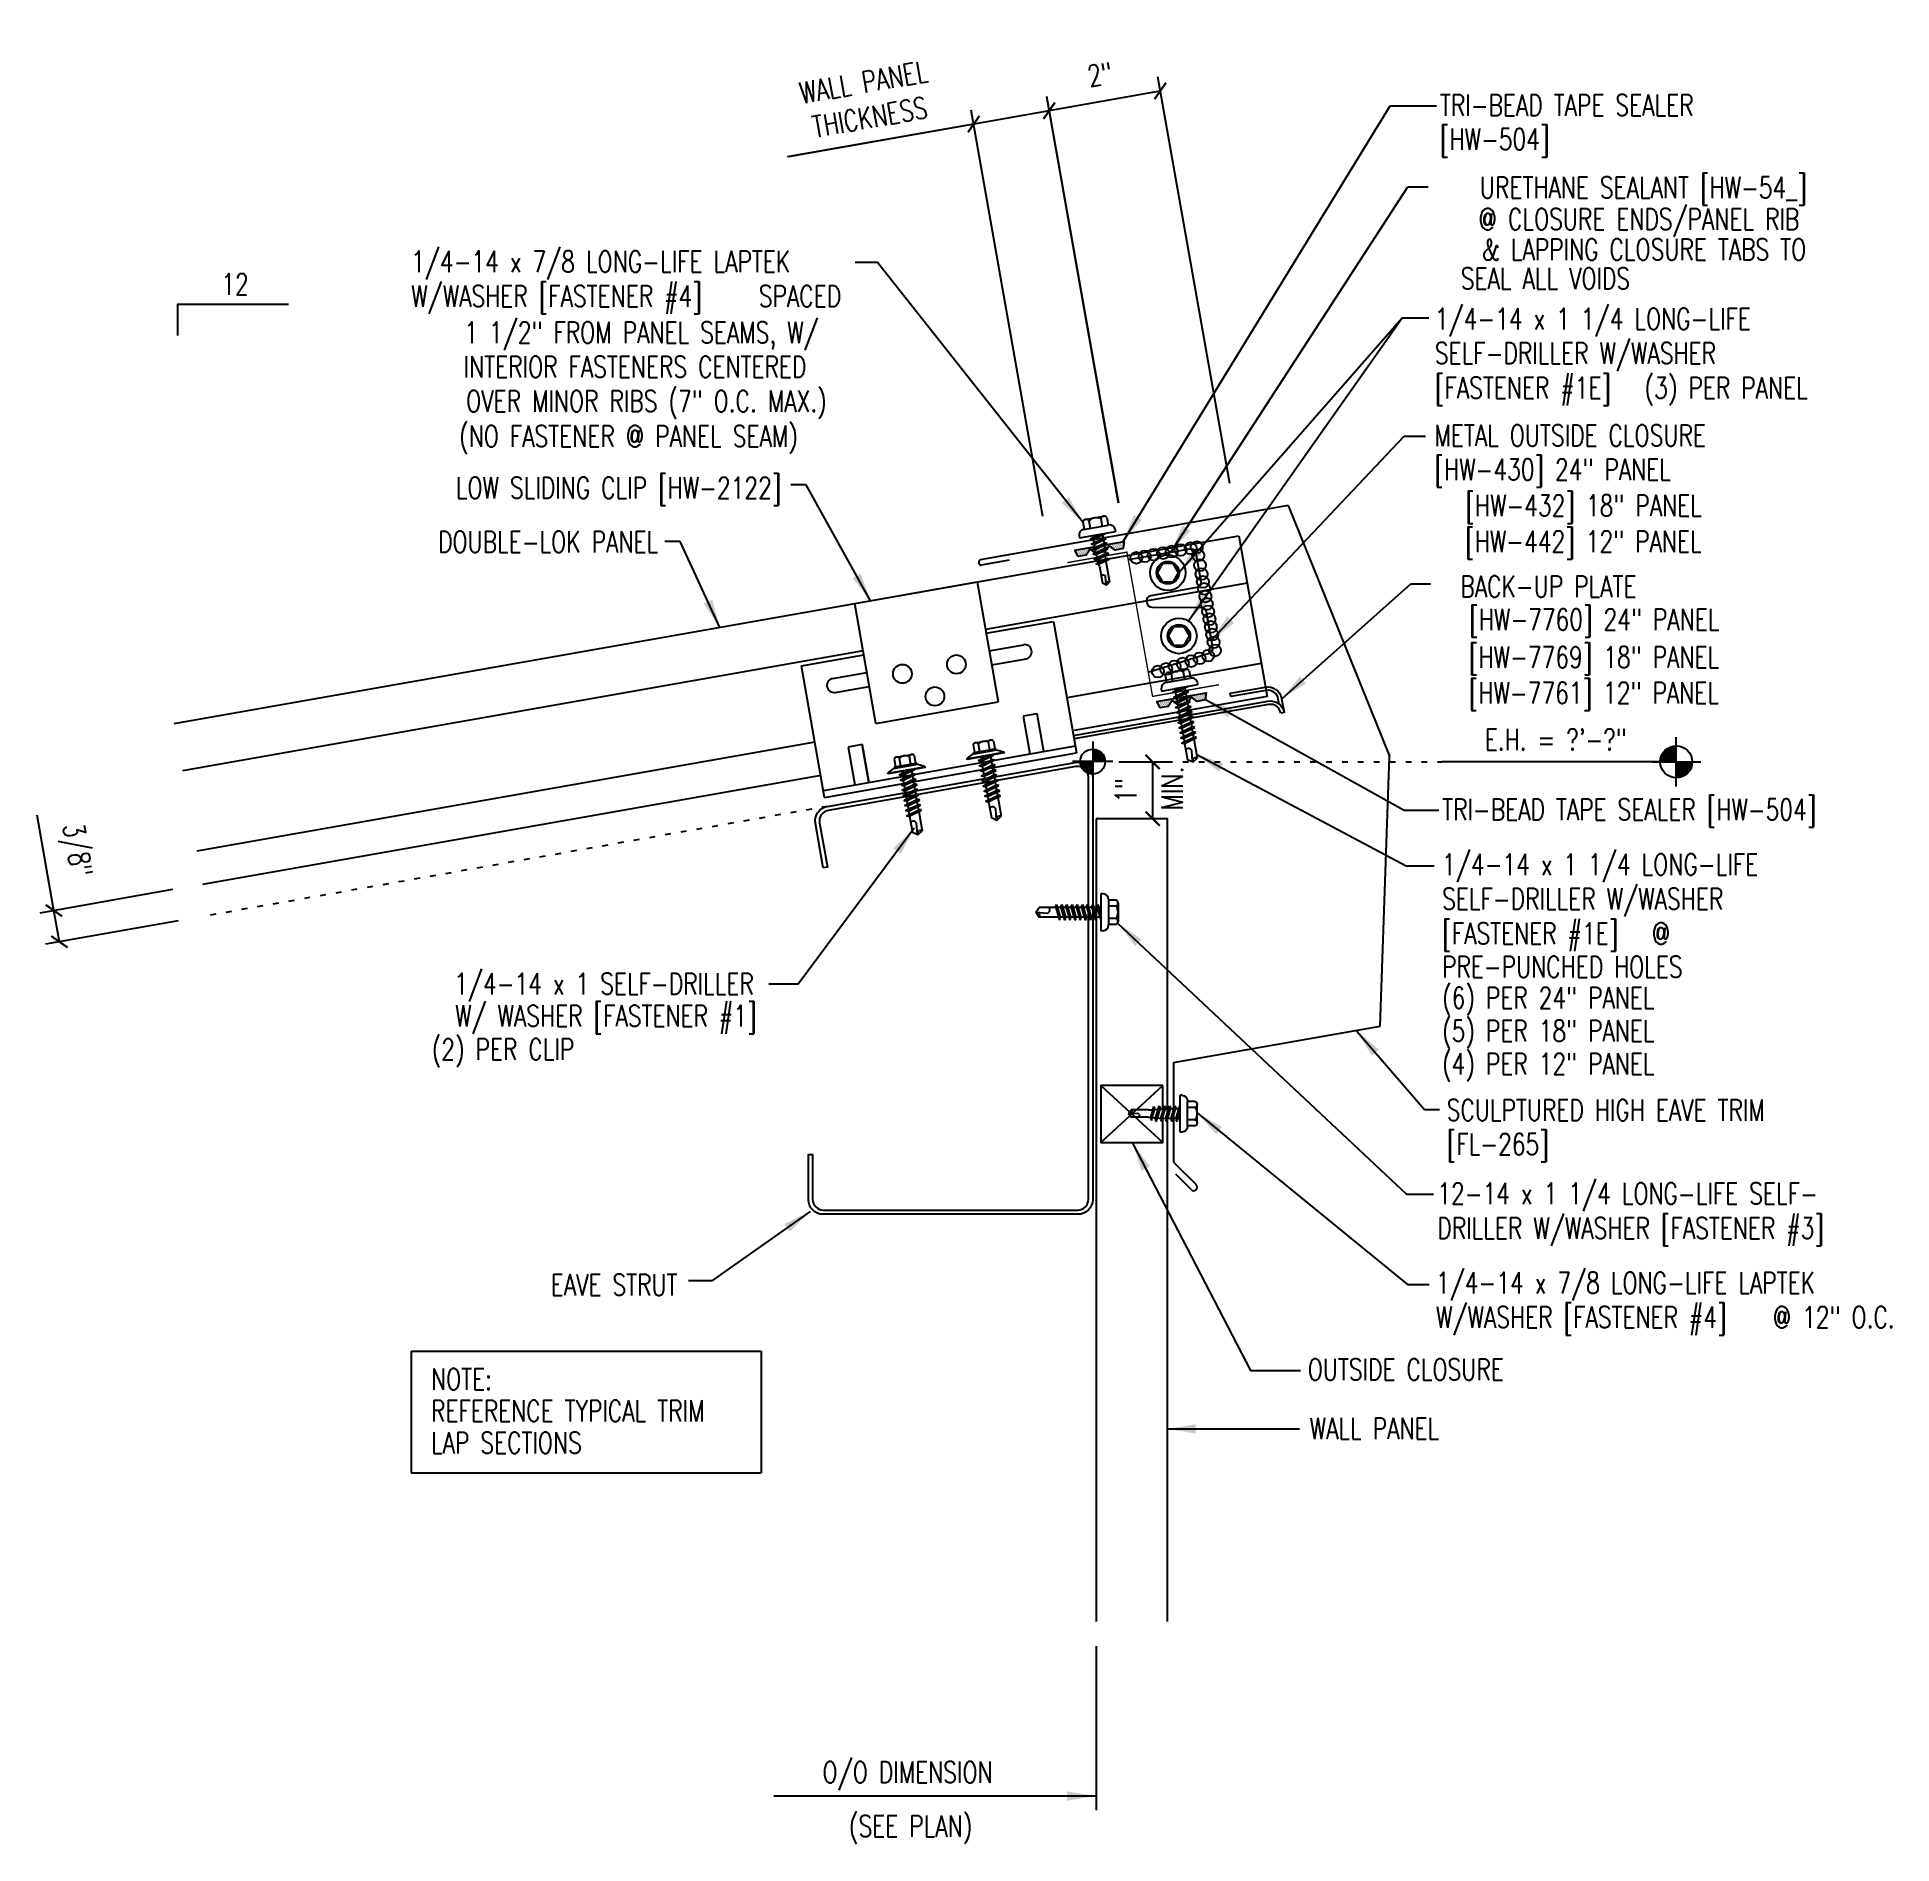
# Model space of a CAD drawing. Header units: inches. Extents: x 5.4 to 38.1, y 5.1 to 36.9.
import ezdxf
from ezdxf.enums import TextEntityAlignment as Align

# ---------------------------------------------------------------- set-up
doc = ezdxf.new("R2010")
doc.units = ezdxf.units.IN
doc.header["$MEASUREMENT"] = 0
doc.linetypes.add('ACAD_ISO07W100', pattern=[3, 0, -3])
for name, color, linetype in [('CLIP', 5, 'Continuous'), ('CLO', 3, 'Continuous'), ('DIM', 7, 'Continuous'), ('ELEV-MK', 3, 'Continuous'), ('FASTENER', 9, 'Continuous'), ('MARK', 1, 'Continuous'), ('PANEL', 11, 'Continuous'), ('SECTION', 11, 'Continuous'), ('STLA', 12, 'Continuous'), ('TAPE', 8, 'Continuous'), ('TEXT', 2, 'Continuous'), ('TRIM', 6, 'Continuous')]:
    doc.layers.add(name, color=color, linetype=linetype)
doc.styles.add('TEXT1', font='ROMANS.shx', dxfattribs={"width": 0.75, "height": 0.375})
doc.dimstyles.new('DETAIL', dxfattribs={"dimscale": 4, "dimtxt": 0.09375, "dimasz": 0.0625, "dimexe": 0.0625, "dimexo": 0.125, "dimgap": 0.0625, "dimtad": 1, "dimdec": 4, "dimzin": 3, "dimdsep": 46, "dimlunit": 4, "dimtxsty": 'TEXT1', "dimblk": 'ARCHTICK', "dimcen": 0.0625, "dimclrd": 7, "dimclre": 7, "dimclrt": 2, "dimadec": 0, "dimazin": 0, "dimtfac": 0.59375, "dimtdec": 4, "dimtmove": 0, "dimatfit": 3, "dimfxl": 0, "dimtolj": 1, "dimtzin": 3, "dimarcsym": 0})
doc.dimstyles.new('DETAIL$7', dxfattribs={"dimscale": 4, "dimtxt": 0.09375, "dimasz": 0.125, "dimexe": 0.0625, "dimexo": 0.125, "dimgap": 0.0625, "dimtad": 1, "dimdec": 4, "dimzin": 3, "dimdsep": 46, "dimlunit": 4, "dimtxsty": 'TEXT1', "dimblk": 'ARCHTICK', "dimcen": 0.0625, "dimclrd": 7, "dimclre": 7, "dimclrt": 2, "dimadec": 0, "dimazin": 0, "dimtfac": 0.59375, "dimtdec": 4, "dimtmove": 0, "dimatfit": 3, "dimfxl": 0, "dimfrac": 2, "dimtolj": 1, "dimtzin": 3, "dimarcsym": 0})

msp = doc.modelspace()

# ---------------------------------------------------------------- texts
at = {"layer": 'TEXT', "style": 'TEXT1', "width": 0.75}
for s, p in [('URETHANE SEALANT [HW-54_]', (36.55933, 34.06444)), ('@ CLOSURE ENDS/PANEL RIB', (36.42624, 33.50823)), ('& LAPPING CLOSURE TABS TO', (36.54805, 32.9739)), ('SEAL ALL VOIDS', (33.44991, 32.46206)), ('1 1/2" FROM PANEL SEAMS, W/', (19.18313, 31.51495)), ('INTERIOR FASTENERS CENTERED ', (19.15879, 30.91129)), ('OVER MINOR RIBS (7" O.C. MAX.)', (19.3247, 30.30774)), ('(NO FASTENER @ PANEL SEAM)', (18.8152, 29.69103)), ('LOW SLIDING CLIP [HW-2122]', (18.52694, 28.78387)), ('[HW-432] 18" PANEL', (34.71144, 28.47004)), ('DOUBLE-LOK PANEL', (16.35949, 27.83303)), ('[HW-442] 12" PANEL', (34.70841, 27.84044)), ('BACK-UP PLATE', (33.56288, 27.04893)), ('[HW-7760] 24" PANEL', (35.0212, 26.46858)), ('[HW-7769] 18" PANEL', (35.01581, 25.80714)), ('[HW-7761] 12" PANEL', (35.01278, 25.17754)), ('1/4-14 x 1 SELF-DRILLER', (18.04112, 20.06398)), ('W/ WASHER [FASTENER #1]', (18.09117, 19.49567)), ('(2) PER CLIP', (14.88501, 18.90961)), ('EAVE STRUT', (16.70005, 14.76974))]:
    msp.add_text(s, height=0.375, dxfattribs=at).set_placement(p, align=Align.RIGHT)
for s, p in [('E.H. = ?\'-?"', (30.89523, 24.35675)), ('TRI-BEAD TAPE SEALER [HW-504]', (30.14473, 23.12571)), ('PRE-PUNCHED HOLES', (30.14363, 20.36155)), ('(6) PER 24" PANEL', (30.14363, 19.8172)), ('(5) PER 18" PANEL', (30.14363, 19.23557)), ('(4) PER 12" PANEL', (30.14363, 18.65394)), ('SCULPTURED HIGH EAVE TRIM', (30.22556, 17.84236)), ('[FL-265]', (30.22556, 17.24236)), ('OUTSIDE CLOSURE', (27.78204, 13.28009)), ('WALL PANEL', (27.81487, 12.23979))]:
    msp.add_text(s, height=0.375, dxfattribs=at).set_placement(p)
msp.add_text('MIN.', height=0.375, rotation=90, dxfattribs=at).set_placement((25.58561, 23.29832))
at = {"layer": 'TEXT', "color": 2, "style": 'TEXT1', "width": 0.75}
for s, p in [('O/O DIMENSION', (19.25103, 6.19629)), ('(SEE PLAN)', (19.7144, 5.24988))]:
    msp.add_text(s, height=0.375, dxfattribs=at).set_placement(p)

# ---------------------------------------------------------------- blocks, each defined once
blk = doc.blocks.new('MB_DW1')
at = {"layer": 'FASTENER'}
for p, q in [((-0.217, 0.114), (-0.326, 0.059)), ((-0.326, 0.059), (-0.326, 0.049)), ((-0.326, 0.049), (0.326, 0.049)), ((-0.217, 0.114), (0.217, 0.114)), ((-0.193, 0.137), (0.193, 0.137)), ((-0.193, 0.119), (0.193, 0.119)), ((-0.181, 0.276), (-0.181, 0.137)), ((-0.181, 0.137), (0.181, 0.137)), ((-0.139, -0.016), (0.046, 0.037)), ((-0.135, 0.302), (0.135, 0.302)), ((-0.104, -0.036), (0.139, 0.033)), ((-0.089, 0.276), (-0.089, 0.137)), ((-0.086, 0.037), (-0.086, -0.001)), ((-0.086, 0.037), (0.086, 0.037)), ((0.086, 0.037), (0.133, 0.037)), ((0.086, 0.018), (0.086, -0.042)), ((0.089, 0.276), (0.089, 0.137)), ((0.139, 0.033), (0.133, 0.037)), ((0.181, 0.276), (0.181, 0.137)), ((0.217, 0.114), (0.326, 0.059)), ((0.326, 0.059), (0.326, 0.049)), ((-0.104, -0.036), (-0.139, -0.016)), ((-0.139, -0.107), (0.104, -0.038)), ((-0.104, -0.127), (-0.139, -0.107)), ((-0.139, -0.198), (0.104, -0.128)), ((-0.104, -0.218), (-0.139, -0.198)), ((-0.139, -0.289), (0.104, -0.219)), ((-0.104, -0.309), (-0.139, -0.289)), ((-0.139, -0.38), (0.104, -0.31)), ((-0.104, -0.127), (0.139, -0.058)), ((-0.104, -0.218), (0.139, -0.149)), ((-0.104, -0.309), (0.139, -0.239)), ((-0.086, -0.031), (-0.086, -0.092)), ((-0.086, -0.122), (-0.086, -0.183)), ((-0.086, -0.213), (-0.086, -0.274)), ((-0.086, -0.304), (-0.086, -0.364)), ((0.086, -0.073), (0.086, -0.133)), ((0.086, -0.164), (0.086, -0.224)), ((0.086, -0.255), (0.086, -0.315)), ((0.139, -0.058), (0.104, -0.038)), ((0.139, -0.149), (0.104, -0.128)), ((0.139, -0.239), (0.104, -0.219)), ((0.139, -0.33), (0.104, -0.31)), ((-0.104, -0.4), (-0.139, -0.38)), ((-0.139, -0.47), (0.104, -0.401)), ((-0.104, -0.491), (-0.139, -0.47)), ((-0.139, -0.561), (0.104, -0.492)), ((-0.104, -0.581), (-0.139, -0.561)), ((-0.139, -0.652), (0.104, -0.583)), ((-0.104, -0.672), (-0.139, -0.652)), ((-0.104, -0.4), (0.139, -0.33)), ((-0.104, -0.491), (0.139, -0.421)), ((-0.104, -0.581), (0.139, -0.512)), ((-0.104, -0.672), (0.139, -0.603)), ((-0.086, -0.395), (-0.086, -0.455)), ((-0.086, -0.486), (-0.086, -0.546)), ((-0.086, -0.577), (-0.086, -0.637)), ((0.086, -0.345), (0.086, -0.406)), ((0.086, -0.436), (0.086, -0.497)), ((0.086, -0.527), (0.086, -0.588)), ((0.086, -0.618), (0.086, -0.679)), ((0.139, -0.421), (0.104, -0.401)), ((0.139, -0.512), (0.104, -0.492)), ((0.139, -0.603), (0.104, -0.583)), ((-0.139, -0.743), (0.104, -0.674)), ((-0.104, -0.763), (-0.139, -0.743)), ((-0.104, -0.763), (0.139, -0.694)), ((-0.086, -0.667), (-0.086, -0.728)), ((-0.086, -0.758), (-0.086, -1.05)), ((-0.002, -1.095), (0.014, -0.909)), ((0.086, -0.709), (0.086, -1.05)), ((0.139, -0.694), (0.104, -0.674)), ((0, -1.111), (-0.086, -1.05)), ((0, -1.111), (0.086, -1.05))]:
    blk.add_line(p, q, dxfattribs=at)
blk.add_lwpolyline([(-0.331, 0.037), (-0.331, 0.049), (0.331, 0.049), (0.331, 0.037)], close=True, dxfattribs=at)
for centre, radius, start, end in [((-0.193, 0.128), 0.00894, 90, 270), ((-0.135, 0.25), 0.0527, 29.8754, 150.1246), ((0, 0.138), 0.164, 56.9974, 123.0026), ((0.135, 0.25), 0.0527, 29.8754, 150.1246), ((0.193, 0.128), 0.00894, 270, 90), ((-0.046, -0.921), 0.0615, 11.1445, 130.906), ((0.054, -1.097), 0.0563, 55.4585, 194.8454)]:
    blk.add_arc(centre, radius, start, end, dxfattribs=at)
blk = doc.blocks.new('*X4')
at = {"color": 0}
for p, q in [((-0.434, 0.135), (-0.434, 0.135)), ((-0.434, 0.123), (-0.434, 0.123)), ((-0.422, 0.141), (-0.422, 0.141)), ((-0.422, 0.129), (-0.422, 0.129)), ((-0.422, 0.117), (-0.422, 0.117)), ((-0.422, 0.105), (-0.422, 0.105)), ((-0.422, 0.094), (-0.422, 0.094)), ((-0.422, 0.082), (-0.422, 0.082)), ((-0.41, 0.135), (-0.41, 0.135)), ((-0.41, 0.123), (-0.41, 0.123)), ((-0.41, 0.111), (-0.41, 0.111)), ((-0.41, 0.1), (-0.41, 0.1)), ((-0.41, 0.088), (-0.41, 0.088)), ((-0.41, 0.076), (-0.41, 0.076)), ((-0.41, 0.064), (-0.41, 0.064)), ((-0.41, 0.053), (-0.41, 0.053)), ((-0.41, 0.041), (-0.41, 0.041)), ((-0.398, 0.141), (-0.398, 0.141)), ((-0.398, 0.129), (-0.398, 0.129)), ((-0.398, 0.117), (-0.398, 0.117)), ((-0.398, 0.105), (-0.398, 0.105)), ((-0.398, 0.094), (-0.398, 0.094)), ((-0.398, 0.082), (-0.398, 0.082)), ((-0.398, 0.07), (-0.398, 0.07)), ((-0.398, 0.059), (-0.398, 0.059)), ((-0.398, 0.047), (-0.398, 0.047)), ((-0.398, 0.035), (-0.398, 0.035)), ((-0.398, 0.023), (-0.398, 0.023)), ((-0.387, 0.135), (-0.387, 0.135)), ((-0.387, 0.123), (-0.387, 0.123)), ((-0.387, 0.111), (-0.387, 0.111)), ((-0.387, 0.1), (-0.387, 0.1)), ((-0.387, 0.088), (-0.387, 0.088)), ((-0.387, 0.076), (-0.387, 0.076)), ((-0.387, 0.064), (-0.387, 0.064)), ((-0.387, 0.053), (-0.387, 0.053)), ((-0.387, 0.041), (-0.387, 0.041)), ((-0.387, 0.029), (-0.387, 0.029)), ((-0.375, 0.141), (-0.375, 0.141)), ((-0.375, 0.129), (-0.375, 0.129)), ((-0.375, 0.117), (-0.375, 0.117)), ((-0.375, 0.105), (-0.375, 0.105)), ((-0.375, 0.094), (-0.375, 0.094)), ((-0.375, 0.082), (-0.375, 0.082)), ((-0.375, 0.07), (-0.375, 0.07)), ((-0.375, 0.059), (-0.375, 0.059)), ((-0.375, 0.047), (-0.375, 0.047)), ((-0.375, 0.035), (-0.375, 0.035)), ((-0.375, 0.023), (-0.375, 0.023)), ((-0.363, 0.135), (-0.363, 0.135)), ((-0.363, 0.123), (-0.363, 0.123)), ((-0.363, 0.111), (-0.363, 0.111)), ((-0.363, 0.1), (-0.363, 0.1)), ((-0.363, 0.088), (-0.363, 0.088)), ((-0.363, 0.076), (-0.363, 0.076)), ((-0.363, 0.064), (-0.363, 0.064)), ((-0.363, 0.053), (-0.363, 0.053)), ((-0.363, 0.041), (-0.363, 0.041)), ((-0.363, 0.029), (-0.363, 0.029)), ((-0.352, 0.141), (-0.352, 0.141)), ((-0.352, 0.129), (-0.352, 0.129)), ((-0.352, 0.117), (-0.352, 0.117)), ((-0.352, 0.105), (-0.352, 0.105)), ((-0.352, 0.094), (-0.352, 0.094)), ((-0.352, 0.082), (-0.352, 0.082)), ((-0.352, 0.07), (-0.352, 0.07)), ((-0.352, 0.059), (-0.352, 0.059)), ((-0.352, 0.047), (-0.352, 0.047)), ((-0.352, 0.035), (-0.352, 0.035)), ((-0.352, 0.023), (-0.352, 0.023)), ((-0.34, 0.135), (-0.34, 0.135)), ((-0.34, 0.123), (-0.34, 0.123)), ((-0.34, 0.111), (-0.34, 0.111)), ((-0.34, 0.1), (-0.34, 0.1)), ((-0.34, 0.088), (-0.34, 0.088)), ((-0.34, 0.076), (-0.34, 0.076)), ((-0.34, 0.064), (-0.34, 0.064)), ((-0.34, 0.053), (-0.34, 0.053)), ((-0.34, 0.041), (-0.34, 0.041)), ((-0.34, 0.029), (-0.34, 0.029)), ((-0.328, 0.141), (-0.328, 0.141)), ((-0.328, 0.129), (-0.328, 0.129)), ((-0.328, 0.117), (-0.328, 0.117)), ((-0.328, 0.105), (-0.328, 0.105)), ((-0.328, 0.094), (-0.328, 0.094)), ((-0.328, 0.082), (-0.328, 0.082)), ((-0.328, 0.07), (-0.328, 0.07)), ((-0.328, 0.059), (-0.328, 0.059)), ((-0.328, 0.047), (-0.328, 0.047)), ((-0.328, 0.035), (-0.328, 0.035)), ((-0.328, 0.023), (-0.328, 0.023)), ((-0.316, 0.135), (-0.316, 0.135)), ((-0.316, 0.123), (-0.316, 0.123)), ((-0.316, 0.111), (-0.316, 0.111)), ((-0.316, 0.1), (-0.316, 0.1)), ((-0.316, 0.088), (-0.316, 0.088)), ((-0.316, 0.076), (-0.316, 0.076)), ((-0.316, 0.064), (-0.316, 0.064)), ((-0.316, 0.053), (-0.316, 0.053)), ((-0.316, 0.041), (-0.316, 0.041)), ((-0.316, 0.029), (-0.316, 0.029)), ((-0.305, 0.141), (-0.305, 0.141)), ((-0.305, 0.129), (-0.305, 0.129)), ((-0.305, 0.117), (-0.305, 0.117)), ((-0.305, 0.105), (-0.305, 0.105)), ((-0.305, 0.094), (-0.305, 0.094)), ((-0.305, 0.082), (-0.305, 0.082)), ((-0.305, 0.07), (-0.305, 0.07)), ((-0.305, 0.059), (-0.305, 0.059)), ((-0.305, 0.047), (-0.305, 0.047)), ((-0.305, 0.035), (-0.305, 0.035)), ((-0.305, 0.023), (-0.305, 0.023)), ((-0.293, 0.135), (-0.293, 0.135)), ((-0.293, 0.123), (-0.293, 0.123)), ((-0.293, 0.111), (-0.293, 0.111)), ((-0.293, 0.1), (-0.293, 0.1)), ((-0.293, 0.088), (-0.293, 0.088)), ((-0.293, 0.076), (-0.293, 0.076)), ((-0.293, 0.064), (-0.293, 0.064)), ((-0.293, 0.053), (-0.293, 0.053)), ((-0.293, 0.041), (-0.293, 0.041)), ((-0.293, 0.029), (-0.293, 0.029)), ((-0.281, 0.141), (-0.281, 0.141)), ((-0.281, 0.129), (-0.281, 0.129)), ((-0.281, 0.117), (-0.281, 0.117)), ((-0.281, 0.105), (-0.281, 0.105)), ((-0.281, 0.094), (-0.281, 0.094)), ((-0.281, 0.082), (-0.281, 0.082)), ((-0.281, 0.07), (-0.281, 0.07)), ((-0.281, 0.059), (-0.281, 0.059)), ((-0.281, 0.047), (-0.281, 0.047)), ((-0.281, 0.035), (-0.281, 0.035)), ((-0.281, 0.023), (-0.281, 0.023)), ((-0.27, 0.135), (-0.27, 0.135)), ((-0.27, 0.123), (-0.27, 0.123)), ((-0.27, 0.111), (-0.27, 0.111)), ((-0.27, 0.1), (-0.27, 0.1)), ((-0.27, 0.088), (-0.27, 0.088)), ((-0.27, 0.076), (-0.27, 0.076)), ((-0.27, 0.064), (-0.27, 0.064)), ((-0.27, 0.053), (-0.27, 0.053)), ((-0.27, 0.041), (-0.27, 0.041)), ((-0.27, 0.029), (-0.27, 0.029)), ((-0.258, 0.141), (-0.258, 0.141)), ((-0.258, 0.129), (-0.258, 0.129)), ((-0.258, 0.117), (-0.258, 0.117)), ((-0.258, 0.105), (-0.258, 0.105)), ((-0.258, 0.094), (-0.258, 0.094)), ((-0.258, 0.082), (-0.258, 0.082)), ((-0.258, 0.07), (-0.258, 0.07)), ((-0.258, 0.059), (-0.258, 0.059)), ((-0.258, 0.047), (-0.258, 0.047)), ((-0.258, 0.035), (-0.258, 0.035)), ((-0.258, 0.023), (-0.258, 0.023)), ((-0.246, 0.135), (-0.246, 0.135)), ((-0.246, 0.123), (-0.246, 0.123)), ((-0.246, 0.111), (-0.246, 0.111)), ((-0.246, 0.1), (-0.246, 0.1)), ((-0.246, 0.088), (-0.246, 0.088)), ((-0.246, 0.076), (-0.246, 0.076)), ((-0.246, 0.064), (-0.246, 0.064)), ((-0.246, 0.053), (-0.246, 0.053)), ((-0.246, 0.041), (-0.246, 0.041)), ((-0.234, 0.141), (-0.234, 0.141)), ((-0.234, 0.129), (-0.234, 0.129)), ((-0.234, 0.117), (-0.234, 0.117)), ((-0.234, 0.105), (-0.234, 0.105)), ((-0.234, 0.094), (-0.234, 0.094)), ((-0.234, 0.082), (-0.234, 0.082)), ((-0.234, 0.07), (-0.234, 0.07)), ((-0.234, 0.059), (-0.234, 0.059)), ((-0.234, 0.047), (-0.234, 0.047)), ((-0.223, 0.135), (-0.223, 0.135)), ((-0.223, 0.123), (-0.223, 0.123)), ((-0.223, 0.111), (-0.223, 0.111)), ((-0.223, 0.1), (-0.223, 0.1)), ((-0.223, 0.088), (-0.223, 0.088)), ((-0.223, 0.076), (-0.223, 0.076)), ((-0.223, 0.064), (-0.223, 0.064)), ((-0.211, 0.141), (-0.211, 0.141)), ((-0.211, 0.129), (-0.211, 0.129)), ((-0.211, 0.117), (-0.211, 0.117)), ((-0.211, 0.105), (-0.211, 0.105)), ((-0.211, 0.094), (-0.211, 0.094)), ((-0.211, 0.082), (-0.211, 0.082)), ((-0.211, 0.07), (-0.211, 0.07)), ((-0.199, 0.135), (-0.199, 0.135)), ((-0.199, 0.123), (-0.199, 0.123)), ((-0.199, 0.111), (-0.199, 0.111)), ((-0.199, 0.1), (-0.199, 0.1)), ((-0.199, 0.088), (-0.199, 0.088)), ((-0.188, 0.141), (-0.188, 0.141)), ((-0.188, 0.129), (-0.188, 0.129)), ((-0.188, 0.117), (-0.188, 0.117)), ((-0.188, 0.105), (-0.188, 0.105)), ((-0.188, 0.094), (-0.188, 0.094)), ((-0.176, 0.135), (-0.176, 0.135)), ((-0.176, 0.123), (-0.176, 0.123)), ((-0.176, 0.111), (-0.176, 0.111)), ((-0.164, 0.141), (-0.164, 0.141)), ((-0.164, 0.129), (-0.164, 0.129)), ((-0.164, 0.117), (-0.164, 0.117)), ((-0.164, 0.105), (-0.164, 0.105)), ((-0.152, 0.135), (-0.152, 0.135)), ((-0.152, 0.123), (-0.152, 0.123)), ((-0.152, 0.111), (-0.152, 0.111)), ((-0.152, 0.1), (-0.152, 0.1)), ((-0.141, 0.141), (-0.141, 0.141)), ((-0.141, 0.129), (-0.141, 0.129)), ((-0.141, 0.117), (-0.141, 0.117)), ((-0.141, 0.105), (-0.141, 0.105)), ((-0.141, 0.094), (-0.141, 0.094)), ((-0.141, 0.082), (-0.141, 0.082)), ((-0.129, 0.135), (-0.129, 0.135)), ((-0.129, 0.123), (-0.129, 0.123)), ((-0.129, 0.111), (-0.129, 0.111)), ((-0.129, 0.1), (-0.129, 0.1)), ((-0.129, 0.088), (-0.129, 0.088)), ((-0.129, 0.076), (-0.129, 0.076)), ((-0.117, 0.141), (-0.117, 0.141)), ((-0.117, 0.129), (-0.117, 0.129)), ((-0.117, 0.117), (-0.117, 0.117)), ((-0.117, 0.105), (-0.117, 0.105)), ((-0.117, 0.094), (-0.117, 0.094)), ((-0.117, 0.082), (-0.117, 0.082)), ((-0.117, 0.07), (-0.117, 0.07)), ((-0.117, 0.059), (-0.117, 0.059)), ((-0.105, 0.135), (-0.105, 0.135)), ((-0.105, 0.123), (-0.105, 0.123)), ((-0.105, 0.111), (-0.105, 0.111)), ((-0.105, 0.1), (-0.105, 0.1)), ((-0.105, 0.088), (-0.105, 0.088)), ((-0.105, 0.076), (-0.105, 0.076)), ((-0.105, 0.064), (-0.105, 0.064)), ((-0.105, 0.053), (-0.105, 0.053)), ((-0.094, 0.141), (-0.094, 0.141)), ((-0.094, 0.129), (-0.094, 0.129)), ((-0.094, 0.117), (-0.094, 0.117)), ((-0.094, 0.105), (-0.094, 0.105)), ((-0.094, 0.094), (-0.094, 0.094)), ((-0.094, 0.082), (-0.094, 0.082)), ((-0.094, 0.07), (-0.094, 0.07)), ((-0.094, 0.059), (-0.094, 0.059)), ((-0.094, 0.047), (-0.094, 0.047)), ((-0.094, 0.035), (-0.094, 0.035)), ((-0.082, 0.135), (-0.082, 0.135)), ((-0.082, 0.123), (-0.082, 0.123)), ((-0.082, 0.111), (-0.082, 0.111)), ((-0.082, 0.1), (-0.082, 0.1)), ((-0.082, 0.088), (-0.082, 0.088)), ((-0.082, 0.076), (-0.082, 0.076)), ((-0.082, 0.064), (-0.082, 0.064)), ((-0.082, 0.053), (-0.082, 0.053)), ((-0.082, 0.041), (-0.082, 0.041)), ((-0.082, 0.029), (-0.082, 0.029)), ((-0.07, 0.141), (-0.07, 0.141)), ((-0.07, 0.129), (-0.07, 0.129)), ((-0.07, 0.117), (-0.07, 0.117)), ((-0.07, 0.105), (-0.07, 0.105)), ((-0.07, 0.094), (-0.07, 0.094)), ((-0.07, 0.082), (-0.07, 0.082)), ((-0.07, 0.07), (-0.07, 0.07)), ((-0.07, 0.059), (-0.07, 0.059)), ((-0.07, 0.047), (-0.07, 0.047)), ((-0.07, 0.035), (-0.07, 0.035)), ((-0.07, 0.023), (-0.07, 0.023)), ((-0.059, 0.135), (-0.059, 0.135)), ((-0.059, 0.123), (-0.059, 0.123)), ((-0.059, 0.111), (-0.059, 0.111)), ((-0.059, 0.1), (-0.059, 0.1)), ((-0.059, 0.088), (-0.059, 0.088)), ((-0.059, 0.076), (-0.059, 0.076)), ((-0.059, 0.064), (-0.059, 0.064)), ((-0.059, 0.053), (-0.059, 0.053)), ((-0.059, 0.041), (-0.059, 0.041)), ((-0.059, 0.029), (-0.059, 0.029)), ((-0.047, 0.141), (-0.047, 0.141)), ((-0.047, 0.129), (-0.047, 0.129)), ((-0.047, 0.117), (-0.047, 0.117)), ((-0.047, 0.105), (-0.047, 0.105)), ((-0.047, 0.094), (-0.047, 0.094)), ((-0.047, 0.082), (-0.047, 0.082)), ((-0.047, 0.07), (-0.047, 0.07)), ((-0.047, 0.059), (-0.047, 0.059)), ((-0.047, 0.047), (-0.047, 0.047)), ((-0.047, 0.035), (-0.047, 0.035)), ((-0.047, 0.023), (-0.047, 0.023)), ((-0.035, 0.135), (-0.035, 0.135)), ((-0.035, 0.123), (-0.035, 0.123)), ((-0.035, 0.111), (-0.035, 0.111)), ((-0.035, 0.1), (-0.035, 0.1)), ((-0.035, 0.088), (-0.035, 0.088)), ((-0.035, 0.076), (-0.035, 0.076)), ((-0.035, 0.064), (-0.035, 0.064)), ((-0.035, 0.053), (-0.035, 0.053)), ((-0.035, 0.041), (-0.035, 0.041)), ((-0.035, 0.029), (-0.035, 0.029)), ((-0.023, 0.141), (-0.023, 0.141)), ((-0.023, 0.129), (-0.023, 0.129)), ((-0.023, 0.117), (-0.023, 0.117)), ((-0.023, 0.105), (-0.023, 0.105)), ((-0.023, 0.094), (-0.023, 0.094)), ((-0.023, 0.082), (-0.023, 0.082)), ((-0.023, 0.07), (-0.023, 0.07)), ((-0.023, 0.059), (-0.023, 0.059)), ((-0.023, 0.047), (-0.023, 0.047)), ((-0.023, 0.035), (-0.023, 0.035)), ((-0.023, 0.023), (-0.023, 0.023)), ((-0.012, 0.135), (-0.012, 0.135)), ((-0.012, 0.123), (-0.012, 0.123)), ((-0.012, 0.111), (-0.012, 0.111)), ((-0.012, 0.1), (-0.012, 0.1)), ((-0.012, 0.088), (-0.012, 0.088)), ((-0.012, 0.076), (-0.012, 0.076)), ((-0.012, 0.064), (-0.012, 0.064)), ((-0.012, 0.053), (-0.012, 0.053)), ((-0.012, 0.041), (-0.012, 0.041)), ((-0.012, 0.029), (-0.012, 0.029)), ((0, 0.141), (0, 0.141)), ((0, 0.129), (0, 0.129)), ((0, 0.117), (0, 0.117)), ((0, 0.105), (0, 0.105)), ((0, 0.094), (0, 0.094)), ((0, 0.082), (0, 0.082)), ((0, 0.07), (0, 0.07)), ((0, 0.059), (0, 0.059)), ((0, 0.047), (0, 0.047)), ((0, 0.035), (0, 0.035)), ((0, 0.023), (0, 0.023)), ((0.012, 0.135), (0.012, 0.135)), ((0.012, 0.123), (0.012, 0.123)), ((0.012, 0.111), (0.012, 0.111)), ((0.012, 0.1), (0.012, 0.1)), ((0.012, 0.088), (0.012, 0.088)), ((0.012, 0.076), (0.012, 0.076)), ((0.012, 0.064), (0.012, 0.064)), ((0.012, 0.053), (0.012, 0.053)), ((0.012, 0.041), (0.012, 0.041)), ((0.012, 0.029), (0.012, 0.029)), ((0.023, 0.141), (0.023, 0.141)), ((0.023, 0.129), (0.023, 0.129)), ((0.023, 0.117), (0.023, 0.117)), ((0.023, 0.105), (0.023, 0.105)), ((0.023, 0.094), (0.023, 0.094)), ((0.023, 0.082), (0.023, 0.082)), ((0.023, 0.07), (0.023, 0.07)), ((0.023, 0.059), (0.023, 0.059)), ((0.023, 0.047), (0.023, 0.047)), ((0.023, 0.035), (0.023, 0.035)), ((0.023, 0.023), (0.023, 0.023)), ((0.035, 0.135), (0.035, 0.135)), ((0.035, 0.123), (0.035, 0.123)), ((0.035, 0.111), (0.035, 0.111)), ((0.035, 0.1), (0.035, 0.1)), ((0.035, 0.088), (0.035, 0.088)), ((0.035, 0.076), (0.035, 0.076)), ((0.035, 0.064), (0.035, 0.064)), ((0.035, 0.053), (0.035, 0.053)), ((0.035, 0.041), (0.035, 0.041)), ((0.035, 0.029), (0.035, 0.029)), ((0.047, 0.141), (0.047, 0.141)), ((0.047, 0.129), (0.047, 0.129)), ((0.047, 0.117), (0.047, 0.117)), ((0.047, 0.105), (0.047, 0.105)), ((0.047, 0.094), (0.047, 0.094)), ((0.047, 0.082), (0.047, 0.082)), ((0.047, 0.07), (0.047, 0.07)), ((0.047, 0.059), (0.047, 0.059)), ((0.047, 0.047), (0.047, 0.047)), ((0.047, 0.035), (0.047, 0.035)), ((0.047, 0.023), (0.047, 0.023)), ((0.059, 0.135), (0.059, 0.135)), ((0.059, 0.123), (0.059, 0.123)), ((0.059, 0.111), (0.059, 0.111)), ((0.059, 0.1), (0.059, 0.1)), ((0.059, 0.088), (0.059, 0.088)), ((0.059, 0.076), (0.059, 0.076)), ((0.059, 0.064), (0.059, 0.064)), ((0.059, 0.053), (0.059, 0.053)), ((0.059, 0.041), (0.059, 0.041)), ((0.059, 0.029), (0.059, 0.029)), ((0.07, 0.141), (0.07, 0.141)), ((0.07, 0.129), (0.07, 0.129)), ((0.07, 0.117), (0.07, 0.117)), ((0.07, 0.105), (0.07, 0.105)), ((0.07, 0.094), (0.07, 0.094)), ((0.07, 0.082), (0.07, 0.082)), ((0.07, 0.07), (0.07, 0.07)), ((0.07, 0.059), (0.07, 0.059)), ((0.07, 0.047), (0.07, 0.047)), ((0.07, 0.035), (0.07, 0.035)), ((0.07, 0.023), (0.07, 0.023)), ((0.082, 0.135), (0.082, 0.135)), ((0.082, 0.123), (0.082, 0.123)), ((0.082, 0.111), (0.082, 0.111)), ((0.082, 0.1), (0.082, 0.1)), ((0.082, 0.088), (0.082, 0.088)), ((0.082, 0.076), (0.082, 0.076)), ((0.082, 0.064), (0.082, 0.064)), ((0.082, 0.053), (0.082, 0.053)), ((0.082, 0.041), (0.082, 0.041)), ((0.082, 0.029), (0.082, 0.029)), ((0.094, 0.141), (0.094, 0.141)), ((0.094, 0.129), (0.094, 0.129)), ((0.094, 0.117), (0.094, 0.117)), ((0.094, 0.105), (0.094, 0.105)), ((0.094, 0.094), (0.094, 0.094)), ((0.094, 0.082), (0.094, 0.082)), ((0.094, 0.07), (0.094, 0.07)), ((0.094, 0.059), (0.094, 0.059)), ((0.094, 0.047), (0.094, 0.047)), ((0.094, 0.035), (0.094, 0.035)), ((0.105, 0.135), (0.105, 0.135)), ((0.105, 0.123), (0.105, 0.123)), ((0.105, 0.111), (0.105, 0.111)), ((0.105, 0.1), (0.105, 0.1)), ((0.105, 0.088), (0.105, 0.088)), ((0.105, 0.076), (0.105, 0.076)), ((0.105, 0.064), (0.105, 0.064)), ((0.105, 0.053), (0.105, 0.053)), ((0.117, 0.141), (0.117, 0.141)), ((0.117, 0.129), (0.117, 0.129)), ((0.117, 0.117), (0.117, 0.117)), ((0.117, 0.105), (0.117, 0.105)), ((0.117, 0.094), (0.117, 0.094)), ((0.117, 0.082), (0.117, 0.082)), ((0.117, 0.07), (0.117, 0.07)), ((0.117, 0.059), (0.117, 0.059)), ((0.129, 0.135), (0.129, 0.135)), ((0.129, 0.123), (0.129, 0.123)), ((0.129, 0.111), (0.129, 0.111)), ((0.129, 0.1), (0.129, 0.1)), ((0.129, 0.088), (0.129, 0.088)), ((0.129, 0.076), (0.129, 0.076)), ((0.141, 0.141), (0.141, 0.141)), ((0.141, 0.129), (0.141, 0.129)), ((0.141, 0.117), (0.141, 0.117)), ((0.141, 0.105), (0.141, 0.105)), ((0.141, 0.094), (0.141, 0.094)), ((0.141, 0.082), (0.141, 0.082)), ((0.152, 0.135), (0.152, 0.135)), ((0.152, 0.123), (0.152, 0.123)), ((0.152, 0.111), (0.152, 0.111)), ((0.152, 0.1), (0.152, 0.1)), ((0.164, 0.141), (0.164, 0.141)), ((0.164, 0.129), (0.164, 0.129)), ((0.164, 0.117), (0.164, 0.117)), ((0.164, 0.105), (0.164, 0.105)), ((0.176, 0.135), (0.176, 0.135)), ((0.176, 0.123), (0.176, 0.123)), ((0.176, 0.111), (0.176, 0.111)), ((0.188, 0.141), (0.188, 0.141)), ((0.188, 0.129), (0.188, 0.129)), ((0.188, 0.117), (0.188, 0.117)), ((0.188, 0.105), (0.188, 0.105)), ((0.188, 0.094), (0.188, 0.094)), ((0.199, 0.135), (0.199, 0.135)), ((0.199, 0.123), (0.199, 0.123)), ((0.199, 0.111), (0.199, 0.111)), ((0.199, 0.1), (0.199, 0.1)), ((0.199, 0.088), (0.199, 0.088)), ((0.211, 0.141), (0.211, 0.141)), ((0.211, 0.129), (0.211, 0.129)), ((0.211, 0.117), (0.211, 0.117)), ((0.211, 0.105), (0.211, 0.105)), ((0.211, 0.094), (0.211, 0.094)), ((0.211, 0.082), (0.211, 0.082)), ((0.211, 0.07), (0.211, 0.07)), ((0.223, 0.135), (0.223, 0.135)), ((0.223, 0.123), (0.223, 0.123)), ((0.223, 0.111), (0.223, 0.111)), ((0.223, 0.1), (0.223, 0.1)), ((0.223, 0.088), (0.223, 0.088)), ((0.223, 0.076), (0.223, 0.076)), ((0.223, 0.064), (0.223, 0.064)), ((0.234, 0.141), (0.234, 0.141)), ((0.234, 0.129), (0.234, 0.129)), ((0.234, 0.117), (0.234, 0.117)), ((0.234, 0.105), (0.234, 0.105)), ((0.234, 0.094), (0.234, 0.094)), ((0.234, 0.082), (0.234, 0.082)), ((0.234, 0.07), (0.234, 0.07)), ((0.234, 0.059), (0.234, 0.059)), ((0.234, 0.047), (0.234, 0.047)), ((0.246, 0.135), (0.246, 0.135)), ((0.246, 0.123), (0.246, 0.123)), ((0.246, 0.111), (0.246, 0.111)), ((0.246, 0.1), (0.246, 0.1)), ((0.246, 0.088), (0.246, 0.088)), ((0.246, 0.076), (0.246, 0.076)), ((0.246, 0.064), (0.246, 0.064)), ((0.246, 0.053), (0.246, 0.053)), ((0.246, 0.041), (0.246, 0.041)), ((0.258, 0.141), (0.258, 0.141)), ((0.258, 0.129), (0.258, 0.129)), ((0.258, 0.117), (0.258, 0.117)), ((0.258, 0.105), (0.258, 0.105)), ((0.258, 0.094), (0.258, 0.094)), ((0.258, 0.082), (0.258, 0.082)), ((0.258, 0.07), (0.258, 0.07)), ((0.258, 0.059), (0.258, 0.059)), ((0.258, 0.047), (0.258, 0.047)), ((0.258, 0.035), (0.258, 0.035)), ((0.258, 0.023), (0.258, 0.023)), ((0.27, 0.135), (0.27, 0.135)), ((0.27, 0.123), (0.27, 0.123)), ((0.27, 0.111), (0.27, 0.111)), ((0.27, 0.1), (0.27, 0.1)), ((0.27, 0.088), (0.27, 0.088)), ((0.27, 0.076), (0.27, 0.076)), ((0.27, 0.064), (0.27, 0.064)), ((0.27, 0.053), (0.27, 0.053)), ((0.27, 0.041), (0.27, 0.041)), ((0.27, 0.029), (0.27, 0.029)), ((0.281, 0.141), (0.281, 0.141)), ((0.281, 0.129), (0.281, 0.129)), ((0.281, 0.117), (0.281, 0.117)), ((0.281, 0.105), (0.281, 0.105)), ((0.281, 0.094), (0.281, 0.094)), ((0.281, 0.082), (0.281, 0.082)), ((0.281, 0.07), (0.281, 0.07)), ((0.281, 0.059), (0.281, 0.059)), ((0.281, 0.047), (0.281, 0.047)), ((0.281, 0.035), (0.281, 0.035)), ((0.281, 0.023), (0.281, 0.023)), ((0.293, 0.135), (0.293, 0.135)), ((0.293, 0.123), (0.293, 0.123)), ((0.293, 0.111), (0.293, 0.111)), ((0.293, 0.1), (0.293, 0.1)), ((0.293, 0.088), (0.293, 0.088)), ((0.293, 0.076), (0.293, 0.076)), ((0.293, 0.064), (0.293, 0.064)), ((0.293, 0.053), (0.293, 0.053)), ((0.293, 0.041), (0.293, 0.041)), ((0.293, 0.029), (0.293, 0.029)), ((0.305, 0.141), (0.305, 0.141)), ((0.305, 0.129), (0.305, 0.129)), ((0.305, 0.117), (0.305, 0.117)), ((0.305, 0.105), (0.305, 0.105)), ((0.305, 0.094), (0.305, 0.094)), ((0.305, 0.082), (0.305, 0.082)), ((0.305, 0.07), (0.305, 0.07)), ((0.305, 0.059), (0.305, 0.059)), ((0.305, 0.047), (0.305, 0.047)), ((0.305, 0.035), (0.305, 0.035)), ((0.305, 0.023), (0.305, 0.023)), ((0.316, 0.135), (0.316, 0.135)), ((0.316, 0.123), (0.316, 0.123)), ((0.316, 0.111), (0.316, 0.111)), ((0.316, 0.1), (0.316, 0.1)), ((0.316, 0.088), (0.316, 0.088)), ((0.316, 0.076), (0.316, 0.076)), ((0.316, 0.064), (0.316, 0.064)), ((0.316, 0.053), (0.316, 0.053)), ((0.316, 0.041), (0.316, 0.041)), ((0.316, 0.029), (0.316, 0.029)), ((0.328, 0.141), (0.328, 0.141)), ((0.328, 0.129), (0.328, 0.129)), ((0.328, 0.117), (0.328, 0.117)), ((0.328, 0.105), (0.328, 0.105)), ((0.328, 0.094), (0.328, 0.094)), ((0.328, 0.082), (0.328, 0.082)), ((0.328, 0.07), (0.328, 0.07)), ((0.328, 0.059), (0.328, 0.059)), ((0.328, 0.047), (0.328, 0.047)), ((0.328, 0.035), (0.328, 0.035)), ((0.328, 0.023), (0.328, 0.023)), ((0.34, 0.135), (0.34, 0.135)), ((0.34, 0.123), (0.34, 0.123)), ((0.34, 0.111), (0.34, 0.111)), ((0.34, 0.1), (0.34, 0.1)), ((0.34, 0.088), (0.34, 0.088)), ((0.34, 0.076), (0.34, 0.076)), ((0.34, 0.064), (0.34, 0.064)), ((0.34, 0.053), (0.34, 0.053)), ((0.34, 0.041), (0.34, 0.041)), ((0.34, 0.029), (0.34, 0.029)), ((0.352, 0.141), (0.352, 0.141)), ((0.352, 0.129), (0.352, 0.129)), ((0.352, 0.117), (0.352, 0.117)), ((0.352, 0.105), (0.352, 0.105)), ((0.352, 0.094), (0.352, 0.094)), ((0.352, 0.082), (0.352, 0.082)), ((0.352, 0.07), (0.352, 0.07)), ((0.352, 0.059), (0.352, 0.059)), ((0.352, 0.047), (0.352, 0.047)), ((0.352, 0.035), (0.352, 0.035)), ((0.352, 0.023), (0.352, 0.023)), ((0.363, 0.135), (0.363, 0.135)), ((0.363, 0.123), (0.363, 0.123)), ((0.363, 0.111), (0.363, 0.111)), ((0.363, 0.1), (0.363, 0.1)), ((0.363, 0.088), (0.363, 0.088)), ((0.363, 0.076), (0.363, 0.076)), ((0.363, 0.064), (0.363, 0.064)), ((0.363, 0.053), (0.363, 0.053)), ((0.363, 0.041), (0.363, 0.041)), ((0.363, 0.029), (0.363, 0.029)), ((0.375, 0.141), (0.375, 0.141)), ((0.375, 0.129), (0.375, 0.129)), ((0.375, 0.117), (0.375, 0.117)), ((0.375, 0.105), (0.375, 0.105)), ((0.375, 0.094), (0.375, 0.094)), ((0.375, 0.082), (0.375, 0.082)), ((0.375, 0.07), (0.375, 0.07)), ((0.375, 0.059), (0.375, 0.059)), ((0.375, 0.047), (0.375, 0.047)), ((0.375, 0.035), (0.375, 0.035)), ((0.375, 0.023), (0.375, 0.023)), ((0.387, 0.135), (0.387, 0.135)), ((0.387, 0.123), (0.387, 0.123)), ((0.387, 0.111), (0.387, 0.111)), ((0.387, 0.1), (0.387, 0.1)), ((0.387, 0.088), (0.387, 0.088)), ((0.387, 0.076), (0.387, 0.076)), ((0.387, 0.064), (0.387, 0.064)), ((0.387, 0.053), (0.387, 0.053)), ((0.387, 0.041), (0.387, 0.041)), ((0.387, 0.029), (0.387, 0.029)), ((0.398, 0.141), (0.398, 0.141)), ((0.398, 0.129), (0.398, 0.129)), ((0.398, 0.117), (0.398, 0.117)), ((0.398, 0.105), (0.398, 0.105)), ((0.398, 0.094), (0.398, 0.094)), ((0.398, 0.082), (0.398, 0.082)), ((0.398, 0.07), (0.398, 0.07)), ((0.398, 0.059), (0.398, 0.059)), ((0.398, 0.047), (0.398, 0.047)), ((0.398, 0.035), (0.398, 0.035)), ((0.398, 0.023), (0.398, 0.023)), ((0.41, 0.135), (0.41, 0.135)), ((0.41, 0.123), (0.41, 0.123)), ((0.41, 0.111), (0.41, 0.111)), ((0.41, 0.1), (0.41, 0.1)), ((0.41, 0.088), (0.41, 0.088)), ((0.41, 0.076), (0.41, 0.076)), ((0.41, 0.064), (0.41, 0.064)), ((0.41, 0.053), (0.41, 0.053)), ((0.41, 0.041), (0.41, 0.041)), ((0.422, 0.141), (0.422, 0.141)), ((0.422, 0.129), (0.422, 0.129)), ((0.422, 0.117), (0.422, 0.117)), ((0.422, 0.105), (0.422, 0.105)), ((0.422, 0.094), (0.422, 0.094)), ((0.422, 0.082), (0.422, 0.082)), ((0.434, 0.135), (0.434, 0.135)), ((0.434, 0.123), (0.434, 0.123))]:
    blk.add_line(p, q, dxfattribs=at)
blk = doc.blocks.new('MB_DBTAP')
at = {"layer": 'TAPE', "color": 9}
blk.add_lwpolyline([(-0.403, 0.018), (-0.442, 0.141), (0.442, 0.141), (0.403, 0.018), (0.26, 0.018), (0.17, 0.109), (0.079, 0.018), (0, 0.018), (-0.079, 0.018), (-0.17, 0.109), (-0.26, 0.018)], close=True, dxfattribs=at)
at = {"layer": 'TAPE', "color": 251}
blk.add_blockref('*X4', (0, 0), dxfattribs=at)
blk = doc.blocks.new('MB_DW4')
at = {"layer": 'FASTENER'}
for p, q in [((-0.163, 0.337), (0.159, 0.337)), ((-0.326, 0.071), (-0.326, 0.037)), ((-0.326, 0.037), (0.322, 0.037)), ((-0.226, 0.171), (0.214, 0.171)), ((-0.217, 0.305), (-0.217, 0.171)), ((-0.141, -0.014), (0.037, 0.037)), ((-0.108, 0.305), (-0.108, 0.171)), ((-0.105, -0.034), (0.137, 0.035)), ((-0.088, 0.037), (-0.088, 0.001)), ((-0.088, 0.037), (0.085, 0.037)), ((0.085, 0.037), (0.134, 0.037)), ((0.085, 0.02), (0.085, -0.041)), ((0.105, 0.305), (0.105, 0.171)), ((0.137, 0.035), (0.134, 0.037)), ((0.214, 0.305), (0.214, 0.171)), ((0.322, 0.071), (0.322, 0.037)), ((-0.105, -0.034), (-0.141, -0.014)), ((-0.141, -0.105), (0.102, -0.036)), ((-0.105, -0.125), (-0.141, -0.105)), ((-0.141, -0.196), (0.102, -0.127)), ((-0.105, -0.216), (-0.141, -0.196)), ((-0.141, -0.287), (0.102, -0.217)), ((-0.105, -0.307), (-0.141, -0.287)), ((-0.141, -0.378), (0.102, -0.308)), ((-0.105, -0.125), (0.137, -0.056)), ((-0.105, -0.216), (0.137, -0.147)), ((-0.105, -0.307), (0.137, -0.238)), ((-0.088, -0.029), (-0.088, -0.09)), ((-0.088, -0.12), (-0.088, -0.181)), ((-0.084, -0.27), (-0.088, -0.211)), ((-0.078, -0.36), (-0.082, -0.3)), ((0.077, -0.315), (0.082, -0.253)), ((0.084, -0.223), (0.085, -0.211)), ((0.085, -0.071), (0.085, -0.131)), ((0.085, -0.162), (0.085, -0.211)), ((0.137, -0.056), (0.102, -0.036)), ((0.137, -0.147), (0.102, -0.127)), ((0.137, -0.238), (0.102, -0.217)), ((0.137, -0.328), (0.102, -0.308)), ((-0.105, -0.398), (-0.141, -0.378)), ((-0.122, -0.463), (0.089, -0.403)), ((-0.086, -0.483), (-0.122, -0.463)), ((-0.105, -0.398), (0.137, -0.328)), ((-0.086, -0.483), (0.124, -0.423)), ((-0.071, -0.449), (-0.075, -0.389)), ((-0.066, -0.516), (-0.069, -0.478)), ((-0.066, -0.516), (-0.066, -0.82)), ((0.063, -0.515), (0.068, -0.439)), ((0.063, -0.516), (0.063, -0.82)), ((0.071, -0.408), (0.075, -0.346)), ((0.124, -0.423), (0.089, -0.403)), ((-0.002, -0.866), (-0.066, -0.82)), ((-0.003, -0.854), (0.009, -0.714)), ((-0.002, -0.866), (0.063, -0.82))]:
    blk.add_line(p, q, dxfattribs=at)
for centre, radius, start, end in [((-0.163, 0.274), 0.0628, 29.8754, 150.1246), ((-0.002, 0.141), 0.196, 56.9974, 123.0026), ((0.159, 0.274), 0.0628, 29.8754, 150.1246), ((-0.226, 0.071), 0.1, 90, 180), ((0.222, 0.071), 0.1, 0, 90), ((0.073, -0.516), 0.01, 175.9484, 180), ((-0.036, -0.723), 0.0461, 11.1445, 130.906), ((0.039, -0.855), 0.0422, 55.4585, 194.8454)]:
    blk.add_arc(centre, radius, start, end, dxfattribs=at)
blk = doc.blocks.new('MB_38W')
blk.add_lwpolyline([(-0.094, 0.162), (-0.188, 0), (-0.094, -0.162), (0.094, -0.162), (0.188, 0), (0.094, 0.162)], close=True)
for radius in [0.312, 0.199]:
    blk.add_circle((0, 0), radius)
blk = doc.blocks.new('_ArchTick')
at = {"color": 0, "linetype": 'ByBlock', "const_width": 0.15}
blk.add_lwpolyline([(-0.5, -0.5), (0.5, 0.5)], dxfattribs=at)
blk = doc.blocks.new('*D29')
at = {"layer": 'DEFPOINTS', "color": 0}
for p in [(25.189, 35.949), (26.499, 28.555), (24.546, 28.209)]:
    blk.add_point(p, dxfattribs=at)
at = {"layer": 'DIM', "color": 7, "lineweight": -2}
for p, q in [((23.237, 35.603), (25.189, 35.949)), ((26.412, 29.047), (25.146, 36.195)), ((24.459, 28.702), (23.193, 35.849))]:
    blk.add_line(p, q, dxfattribs=at)
at = {"layer": 'DIM', "color": 7, "lineweight": -2, "xscale": 0.25, "yscale": 0.25, "zscale": 0.25}
for p, rotation in [((25.189, 35.949), 10.04202363552963), ((23.237, 35.603), 190.0420236355296)]:
    blk.add_blockref('_ArchTick', p, dxfattribs=dict(at, rotation=rotation))
at = {"layer": 'DIM', "color": 2, "insert": (24.131, 36.242), "char_height": 0.375, "attachment_point": 5, "rotation": 10.042, "style": 'TEXT1'}
blk.add_mtext('\\A1;2"', dxfattribs=at)
blk = doc.blocks.new('A$C40D92978')
at = {"layer": 'CLO'}
blk.add_lwpolyline([(1.074, 2.419), (2.155, 2.61, -0.414214), (2.26, 2.537), (2.349, 2.031, -0.414214), (2.276, 1.927), (1.468, 1.784, 0.414214), (1.395, 1.68), (1.399, 1.658, 0.362577), (1.487, 1.584), (2.353, 1.579, -0.362577), (2.441, 1.505), (2.554, 0.869, -0.377256), (2.492, 0.768), (1.424, 0.435)], format="xyb", dxfattribs=at)
at = {"layer": 'CLO', "const_width": 0.0239}
blk.add_lwpolyline([(2.668, 0.22), (1.499, 0.014), (1.048, 2.551), (0.002, 2.366)], dxfattribs=at)
blk = doc.blocks.new('FZ7')
at = {"layer": 'FASTENER'}
for p, q in [((-0.161, 0.337), (0.161, 0.337)), ((-0.324, 0.071), (-0.324, 0.037)), ((-0.324, 0.037), (0.324, 0.037)), ((-0.224, 0.171), (0.215, 0.171)), ((-0.215, 0.305), (-0.215, 0.171)), ((-0.139, -0.016), (0.046, 0.037)), ((-0.107, 0.305), (-0.107, 0.171)), ((-0.104, -0.036), (0.139, 0.033)), ((-0.086, 0.037), (-0.086, -0.001)), ((-0.086, 0.037), (0.086, 0.037)), ((0.086, 0.037), (0.133, 0.037)), ((0.086, 0.018), (0.086, -0.042)), ((0.107, 0.305), (0.107, 0.171)), ((0.139, 0.033), (0.133, 0.037)), ((0.215, 0.305), (0.215, 0.171)), ((0.324, 0.071), (0.324, 0.037)), ((-0.104, -0.036), (-0.139, -0.016)), ((-0.139, -0.107), (0.104, -0.038)), ((-0.104, -0.127), (-0.139, -0.107)), ((-0.139, -0.198), (0.104, -0.128)), ((-0.104, -0.218), (-0.139, -0.198)), ((-0.139, -0.289), (0.104, -0.219)), ((-0.104, -0.309), (-0.139, -0.289)), ((-0.139, -0.38), (0.104, -0.31)), ((-0.104, -0.127), (0.139, -0.058)), ((-0.104, -0.218), (0.139, -0.149)), ((-0.104, -0.309), (0.139, -0.239)), ((-0.086, -0.031), (-0.086, -0.092)), ((-0.086, -0.122), (-0.086, -0.183)), ((-0.086, -0.213), (-0.086, -0.274)), ((-0.086, -0.304), (-0.086, -0.364)), ((0.086, -0.073), (0.086, -0.133)), ((0.086, -0.164), (0.086, -0.224)), ((0.086, -0.255), (0.086, -0.315)), ((0.139, -0.058), (0.104, -0.038)), ((0.139, -0.149), (0.104, -0.128)), ((0.139, -0.239), (0.104, -0.219)), ((0.139, -0.33), (0.104, -0.31)), ((-0.104, -0.4), (-0.139, -0.38)), ((-0.139, -0.47), (0.104, -0.401)), ((-0.104, -0.491), (-0.139, -0.47)), ((-0.139, -0.561), (0.104, -0.492)), ((-0.104, -0.581), (-0.139, -0.561)), ((-0.139, -0.652), (0.104, -0.583)), ((-0.104, -0.672), (-0.139, -0.652)), ((-0.104, -0.4), (0.139, -0.33)), ((-0.104, -0.491), (0.139, -0.421)), ((-0.104, -0.581), (0.139, -0.512)), ((-0.104, -0.672), (0.139, -0.603)), ((-0.086, -0.395), (-0.086, -0.455)), ((-0.086, -0.486), (-0.086, -0.546)), ((-0.086, -0.577), (-0.086, -0.637)), ((0.086, -0.345), (0.086, -0.406)), ((0.086, -0.436), (0.086, -0.497)), ((0.086, -0.527), (0.086, -0.588)), ((0.086, -0.618), (0.086, -0.679)), ((0.139, -0.421), (0.104, -0.401)), ((0.139, -0.512), (0.104, -0.492)), ((0.139, -0.603), (0.104, -0.583)), ((-0.139, -0.743), (0.104, -0.674)), ((-0.104, -0.763), (-0.139, -0.743)), ((-0.139, -0.834), (0.104, -0.765)), ((-0.104, -0.854), (-0.139, -0.834)), ((-0.139, -0.925), (0.104, -0.856)), ((-0.104, -0.945), (-0.139, -0.925)), ((-0.104, -0.763), (0.139, -0.694)), ((-0.104, -0.854), (0.139, -0.785)), ((-0.104, -0.945), (0.139, -0.876)), ((-0.086, -0.667), (-0.086, -0.728)), ((-0.086, -0.758), (-0.086, -0.819)), ((-0.086, -0.849), (-0.086, -0.91)), ((-0.086, -0.94), (-0.086, -1.232)), ((0.086, -0.709), (0.086, -0.77)), ((0.086, -0.8), (0.086, -0.861)), ((0.086, -0.891), (0.086, -1.232)), ((0.139, -0.694), (0.104, -0.674)), ((0.139, -0.785), (0.104, -0.765)), ((0.139, -0.876), (0.104, -0.856)), ((0, -1.293), (-0.086, -1.232)), ((-0.002, -1.277), (0.014, -1.091)), ((0, -1.293), (0.086, -1.232))]:
    blk.add_line(p, q, dxfattribs=at)
for centre, radius, start, end in [((-0.161, 0.274), 0.0628, 29.8754, 150.1246), ((0, 0.141), 0.196, 56.9974, 123.0026), ((0.161, 0.274), 0.0628, 29.8754, 150.1246), ((-0.224, 0.071), 0.1, 90, 180), ((0.224, 0.071), 0.1, 0, 90), ((-0.046, -1.102), 0.0615, 11.1445, 130.906), ((0.054, -1.278), 0.0563, 55.4585, 194.8454)]:
    blk.add_arc(centre, radius, start, end, dxfattribs=at)
blk = doc.blocks.new('FD-F4')
at = {"layer": 'TEXT', "style": 'TEXT1', "width": 0.75}
for s, p in [('1/4-14 x 7/8 LONG-LIFE LAPTEK', (0.0047, -0.0408)), ('W/WASHER [FASTENER #4]', (0.0047, -0.1926))]:
    blk.add_text(s, height=0.09375, dxfattribs=at).set_placement(p)
blk.add_attdef('(QUANTITY)', (1.4847, -0.1926), '', height=0.0938, dxfattribs=at)
at = {"layer": 'TEXT', "style": 'TEXT1', "flags": 1}
for tag, p in [('Color', (0.0624, -0.4349)), ('Calc', (0.0624, -0.4349)), ('Opt1', (0.0624, -0.4349)), ('Opt2', (0.0624, -0.4349)), ('Opt3', (0.0624, -0.4349)), ('Description', (0.0624, -0.4349)), ('Multiple', (0.0624, -0.4349)), ('Part', (0.0624, -0.4349)), ('Spare1', (0.0624, -0.6224)), ('Spare2', (0.0624, -0.6224)), ('Spare3', (0.0624, -0.6224)), ('Spare4', (0.0624, -0.6224)), ('Spare5', (0.0624, -0.6224)), ('Spare6', (0.0624, -0.6224)), ('Spare7', (0.0624, -0.6224)), ('Spare8', (0.0624, -0.6224)), ('Spare9', (0.0624, -0.6224)), ('Spare10', (0.0624, -0.6224))]:
    blk.add_attdef(tag, p, '', height=0.0938, dxfattribs=at)
blk = doc.blocks.new('FD-F1e')
at = {"layer": 'TEXT', "style": 'TEXT1', "width": 0.75}
for s, p in [('1/4-14 x 1 1/4 LONG-LIFE', (0.0047, -0.0408)), ('SELF-DRILLER W/WASHER', (0.0047, -0.1926)), ('[FASTENER #1E]', (0.0047, -0.3444))]:
    blk.add_text(s, height=0.09375, dxfattribs=at).set_placement(p)
blk.add_attdef('(QUANTITY)', (0.9263, -0.3444), '', height=0.0938, dxfattribs=at)
at = {"layer": 'TEXT', "style": 'TEXT1', "flags": 1}
for tag, p in [('Color', (0.0245, -0.5337)), ('Calc', (0.0245, -0.5337)), ('Opt1', (0.0245, -0.5337)), ('Opt2', (0.0245, -0.5337)), ('Opt3', (0.0245, -0.5337)), ('Description', (0.0245, -0.5337)), ('Multiple', (0.0245, -0.5337)), ('Part', (0.0245, -0.5337)), ('Spare1', (0.0245, -0.7212)), ('Spare2', (0.0245, -0.7212)), ('Spare3', (0.0245, -0.7212)), ('Spare4', (0.0245, -0.7212)), ('Spare5', (0.0245, -0.7212)), ('Spare6', (0.0245, -0.7212)), ('Spare7', (0.0245, -0.7212)), ('Spare8', (0.0245, -0.7212)), ('Spare9', (0.0245, -0.7212)), ('Spare10', (0.0245, -0.7212))]:
    blk.add_attdef(tag, p, '', height=0.0938, dxfattribs=at)
blk = doc.blocks.new('*D24')
at = {"layer": 'DEFPOINTS', "color": 0}
for p in [(23.96, 24.152), (25.055, 23.152), (25.524, 23.152)]:
    blk.add_point(p, dxfattribs=at)
at = {"layer": 'TEXT', "color": 7, "lineweight": -2}
for p, q in [((24.46, 24.152), (25.305, 24.152)), ((25.055, 24.152), (25.055, 23.152)), ((25.024, 23.152), (24.805, 23.152))]:
    blk.add_line(p, q, dxfattribs=at)
at = {"layer": 'TEXT', "color": 7, "lineweight": -2, "xscale": 0.25, "yscale": 0.25, "zscale": 0.25}
for p, rotation in [((25.055, 24.152), 90), ((25.055, 23.152), 270)]:
    blk.add_blockref('_ArchTick', p, dxfattribs=dict(at, rotation=rotation))
at = {"layer": 'TEXT', "color": 2, "insert": (24.582, 23.652), "char_height": 0.375, "attachment_point": 5, "rotation": 90, "style": 'TEXT1'}
blk.add_mtext('\\A1;1"', dxfattribs=at)
blk = doc.blocks.new('*D30')
at = {"layer": 'DEFPOINTS', "color": 0}
for p in [(21.909, 35.367), (24.541, 28.208), (23.213, 27.972)]:
    blk.add_point(p, dxfattribs=at)
at = {"layer": 'DIM', "color": 7, "lineweight": -2}
for p, q in [((23.126, 28.465), (21.865, 35.614)), ((23.237, 35.602), (21.909, 35.367)), ((24.454, 28.7), (23.194, 35.848)), ((21.909, 35.367), (18.651, 34.793))]:
    blk.add_line(p, q, dxfattribs=at)
at = {"layer": 'DIM', "color": 7, "lineweight": -2, "xscale": 0.25, "yscale": 0.25, "zscale": 0.25}
for p, rotation in [((23.237, 35.602), 9.999999999999964), ((21.909, 35.367), 190)]:
    blk.add_blockref('_ArchTick', p, dxfattribs=dict(at, rotation=rotation))
at = {"layer": 'DIM', "color": 2, "insert": (20.027, 35.797), "char_height": 0.375, "attachment_point": 5, "rotation": 10, "style": 'TEXT1'}
blk.add_mtext('\\A1;WALL PANEL\\PTHICKNESS', dxfattribs=at)
blk = doc.blocks.new('A$C53AF356D')
at = {"layer": 'CLIP'}
for p, q in [((-1.682, 1.657), (0.471, 2.036)), ((0.471, 2.036), (0.843, -0.076)), ((-1.31, -0.455), (-1.682, 1.657)), ((0.631, 1.131), (1.812, 1.339)), ((1.812, 1.339), (2.22, -0.974)), ((-2.619, 0.558), (-1.523, 0.751)), ((0.685, 0.823), (1.293, 0.93)), ((0.728, 0.577), (1.337, 0.684)), ((-2.211, -1.755), (-2.619, 0.558)), ((-2.068, 0.338), (-1.468, 0.443)), ((-2.025, 0.091), (-1.425, 0.197)), ((-1.31, -0.455), (0.843, -0.076)), ((1.526, -0.285), (1.28, -0.329)), ((1.643, -0.948), (1.526, -0.285)), ((1.28, -0.329), (1.397, -0.992)), ((-2.233, -1.632), (2.199, -0.85)), ((-2.211, -1.755), (2.22, -0.974)), ((-1.551, -0.828), (-1.797, -0.871)), ((-1.797, -0.871), (-1.681, -1.534)), ((-1.551, -0.828), (-1.434, -1.491)), ((-1.434, -1.491), (-1.551, -0.828))]:
    blk.add_line(p, q, dxfattribs=at)
for centre in [(0.107, 0.584), (-0.843, 0.417), (-0.271, 0.021)]:
    blk.add_circle(centre, 0.165, dxfattribs=at)
for centre, start, end in [((1.306, 0.806), 280, 100), ((-2.046, 0.215), 100, 280)]:
    blk.add_arc(centre, 0.125, start, end, dxfattribs=at)
blk = doc.blocks.new('*D25')
at = {"layer": 'DEFPOINTS', "color": 0}
for p in [(8.315, 21.992), (5.735, 21.537), (8.411, 21.443)]:
    blk.add_point(p, dxfattribs=at)
at = {"layer": 'FASTENER', "color": 7, "lineweight": -2}
for p, q in [((5.735, 21.537), (5.44, 23.212)), ((7.822, 21.905), (5.489, 21.494)), ((5.832, 20.988), (5.735, 21.537)), ((7.919, 21.356), (5.586, 20.945))]:
    blk.add_line(p, q, dxfattribs=at)
at = {"layer": 'FASTENER', "color": 7, "lineweight": -2, "xscale": 0.25, "yscale": 0.25, "zscale": 0.25}
for p, rotation in [((5.735, 21.537), 100.0000000000008), ((5.832, 20.988), 280.0000000000008)]:
    blk.add_blockref('_ArchTick', p, dxfattribs=dict(at, rotation=rotation))
at = {"layer": 'FASTENER', "color": 2, "insert": (6.093, 22.591), "char_height": 0.375, "attachment_point": 5, "rotation": 280, "style": 'TEXT1'}
blk.add_mtext('\\A1;3/8"', dxfattribs=at)
blk = doc.blocks.new('wp')
at = {"layer": 'SECTION'}
for p, q in [((0, -0.0958), (0, 0.0958)), ((-0.0958, 0), (0.0958, 0))]:
    blk.add_line(p, q, dxfattribs=at)
at = {"layer": 'SECTION', "const_width": 0.0625}
for points in [[(0, 0.0312, 0.414214), (-0.0312, 0, 1)], [(0, -0.0312, 0.414214), (0.0312, 0, 1)]]:
    blk.add_lwpolyline(points, format="xyb", dxfattribs=at)
at = {"layer": 'SECTION'}
blk.add_circle((0, 0), 0.0625, dxfattribs=at)
blk = doc.blocks.new('SURVEY')
at = {"color": 11}
for p, q in [((0, 0.178), (0, -0.178)), ((0.033, 0.105), (0, 0.105)), ((0.063, 0.09), (0, 0.09)), ((0.08, 0.075), (0, 0.075)), ((0.092, 0.06), (0, 0.06)), ((0.1, 0.045), (0, 0.045)), ((0.106, 0.03), (0, 0.03)), ((0.109, 0.015), (0, 0.015)), ((0.178, 0), (-0.178, 0)), ((0, -0.015), (-0.109, -0.015)), ((0, -0.03), (-0.106, -0.03)), ((0, -0.045), (-0.1, -0.045)), ((0, -0.06), (-0.092, -0.06)), ((0, -0.075), (-0.08, -0.075)), ((0, -0.09), (-0.063, -0.09)), ((0, -0.105), (-0.033, -0.105))]:
    blk.add_line(p, q, dxfattribs=at)
blk.add_circle((0, 0), 0.11, dxfattribs=at)
blk = doc.blocks.new('slopl1')
at = {"layer": 'MARK', "color": 6}
blk.add_lwpolyline([(0, 0), (0, 0.1368), (0.4871, 0.1368)], dxfattribs=at)
at = {"layer": 'MARK', "color": 2, "style": 'TEXT1', "width": 0.75}
blk.add_text('12', height=0.09375, dxfattribs=at).set_placement((0.1909, 0.1779))
blk.add_attdef('SLOPL1', text='', height=0.0938, dxfattribs=at).set_placement((-0.0549, 0.0243), align=Align.RIGHT)
blk = doc.blocks.new('dsc-HW-430')
at = {"layer": 'TEXT', "style": 'TEXT1', "width": 0.75}
for s, p in [('METAL OUTSIDE CLOSURE', (0, 0)), ('[HW-430] 24" PANEL', (0, -0.6))]:
    blk.add_text(s, height=0.375, dxfattribs=at).set_placement(p)
at = {"layer": 'TEXT', "style": 'TEXT1', "flags": 1}
for tag, p in [('COLOR', (0, -1.2)), ('CALC', (0, -1.2)), ('OPT1', (0, -1.2)), ('OPT2', (0, -1.2)), ('OPT3', (0, -1.2)), ('GAGE', (0, -1.2)), ('SHPLN', (0, -1.2)), ('PART', (0, -1.2)), ('DESCRIPTION', (0, -1.2)), ('MULTIPLE', (0, -1.2)), ('SPARE1', (0, -1.8)), ('SPARE2', (0, -1.8)), ('SPARE3', (0, -1.8)), ('SPARE4', (0, -1.8)), ('SPARE5', (0, -1.8)), ('SPARE6', (0, -1.8)), ('SPARE7', (0, -1.8)), ('SPARE8', (0, -1.8)), ('SPARE9', (0, -1.8)), ('SPARE10', (0, -1.8))]:
    blk.add_attdef(tag, p, '', height=0.375, dxfattribs=at)
blk = doc.blocks.new('dsc-HW-504')
at = {"layer": 'TEXT', "style": 'TEXT1', "width": 0.75}
for s, p in [('TRI-BEAD TAPE SEALER', (0, 0)), ('[HW-504]', (0, -0.6))]:
    blk.add_text(s, height=0.375, dxfattribs=at).set_placement(p)
at = {"layer": 'TEXT', "style": 'TEXT1', "flags": 1}
for tag, p in [('COLOR', (0, -1.2)), ('CALC', (0, -1.2)), ('OPT1', (0, -1.2)), ('OPT2', (0, -1.2)), ('OPT3', (0, -1.2)), ('GAGE', (0, -1.2)), ('SHPLN', (0, -1.2)), ('PART', (0, -1.2)), ('DESCRIPTION', (0, -1.2)), ('MULTIPLE', (0, -1.2)), ('SPARE1', (0, -1.8)), ('SPARE2', (0, -1.8)), ('SPARE3', (0, -1.8)), ('SPARE4', (0, -1.8)), ('SPARE5', (0, -1.8)), ('SPARE6', (0, -1.8)), ('SPARE7', (0, -1.8)), ('SPARE8', (0, -1.8)), ('SPARE9', (0, -1.8)), ('SPARE10', (0, -1.8))]:
    blk.add_attdef(tag, p, '', height=0.375, dxfattribs=at)
blk = doc.blocks.new('fz2')
at = {"layer": 'FASTENER'}
for p, q in [((-0.161, 0.337), (0.161, 0.337)), ((-0.324, 0.071), (-0.324, 0.037)), ((-0.324, 0.037), (0.324, 0.037)), ((-0.224, 0.171), (0.215, 0.171)), ((-0.215, 0.305), (-0.215, 0.171)), ((-0.139, -0.016), (0.046, 0.037)), ((-0.107, 0.305), (-0.107, 0.171)), ((-0.104, -0.036), (0.139, 0.033)), ((-0.086, 0.037), (0.086, 0.037)), ((-0.086, 0.037), (-0.086, -0.001)), ((0.086, 0.037), (0.133, 0.037)), ((0.086, 0.018), (0.086, -0.042)), ((0.107, 0.305), (0.107, 0.171)), ((0.139, 0.033), (0.133, 0.037)), ((0.215, 0.305), (0.215, 0.171)), ((0.324, 0.071), (0.324, 0.037)), ((-0.104, -0.036), (-0.139, -0.016)), ((-0.139, -0.107), (0.104, -0.038)), ((-0.104, -0.127), (-0.139, -0.107)), ((-0.139, -0.198), (0.104, -0.128)), ((-0.104, -0.218), (-0.139, -0.198)), ((-0.139, -0.289), (0.104, -0.219)), ((-0.104, -0.309), (-0.139, -0.289)), ((-0.139, -0.38), (0.104, -0.31)), ((-0.104, -0.127), (0.139, -0.058)), ((-0.104, -0.218), (0.139, -0.149)), ((-0.104, -0.309), (0.139, -0.239)), ((-0.086, -0.031), (-0.086, -0.092)), ((-0.086, -0.122), (-0.086, -0.183)), ((-0.086, -0.213), (-0.086, -0.274)), ((-0.086, -0.304), (-0.086, -0.364)), ((0.086, -0.073), (0.086, -0.133)), ((0.086, -0.164), (0.086, -0.224)), ((0.086, -0.255), (0.086, -0.315)), ((0.139, -0.058), (0.104, -0.038)), ((0.139, -0.149), (0.104, -0.128)), ((0.139, -0.239), (0.104, -0.219)), ((0.139, -0.33), (0.104, -0.31)), ((-0.104, -0.4), (-0.139, -0.38)), ((-0.139, -0.47), (0.104, -0.401)), ((-0.104, -0.491), (-0.139, -0.47)), ((-0.139, -0.561), (0.104, -0.492)), ((-0.104, -0.581), (-0.139, -0.561)), ((-0.139, -0.652), (0.104, -0.583)), ((-0.104, -0.672), (-0.139, -0.652)), ((-0.104, -0.4), (0.139, -0.33)), ((-0.104, -0.491), (0.139, -0.421)), ((-0.104, -0.581), (0.139, -0.512)), ((-0.104, -0.672), (0.139, -0.603)), ((-0.086, -0.395), (-0.086, -0.455)), ((-0.086, -0.486), (-0.086, -0.546)), ((-0.086, -0.577), (-0.086, -0.637)), ((0.086, -0.345), (0.086, -0.406)), ((0.086, -0.436), (0.086, -0.497)), ((0.086, -0.527), (0.086, -0.588)), ((0.086, -0.618), (0.086, -0.679)), ((0.139, -0.421), (0.104, -0.401)), ((0.139, -0.512), (0.104, -0.492)), ((0.139, -0.603), (0.104, -0.583)), ((-0.139, -0.743), (0.104, -0.674)), ((-0.104, -0.763), (-0.139, -0.743)), ((-0.104, -0.763), (0.139, -0.694)), ((-0.086, -0.667), (-0.086, -0.728)), ((-0.086, -0.758), (-0.086, -1.05)), ((-0.002, -1.095), (0.014, -0.909)), ((0.086, -0.709), (0.086, -1.05)), ((0.139, -0.694), (0.104, -0.674)), ((0, -1.111), (-0.086, -1.05)), ((0, -1.111), (0.086, -1.05))]:
    blk.add_line(p, q, dxfattribs=at)
for centre, radius, start, end in [((-0.161, 0.274), 0.0628, 29.8754, 150.1246), ((0, 0.141), 0.196, 56.9974, 123.0026), ((0.161, 0.274), 0.0628, 29.8754, 150.1246), ((-0.224, 0.071), 0.1, 90, 180), ((0.224, 0.071), 0.1, 0, 90), ((-0.046, -0.921), 0.0615, 11.1445, 130.906), ((0.054, -1.097), 0.0563, 55.4585, 194.8454)]:
    blk.add_arc(centre, radius, start, end, dxfattribs=at)
blk = doc.blocks.new('FD-F3')
at = {"layer": 'TEXT', "style": 'TEXT1', "width": 0.75}
for s, p in [('12-14 x 1 1/4 LONG-LIFE SELF-', (0.0047, -0.0408)), ('DRILLER W/WASHER [FASTENER #3]', (0.0047, -0.1926))]:
    blk.add_text(s, height=0.09375, dxfattribs=at).set_placement(p)
blk.add_attdef('(QUANTITY)', (0.0047, -0.3444), '', height=0.0938, dxfattribs=at)
blk = doc.blocks.new('A$C30686E82')
for p, q in [((-2.715, 0.761), (3.437, 0.761)), ((-2.715, 0.761), (-2.715, -1.379)), ((3.437, 0.761), (3.437, -1.379)), ((-2.715, -1.379), (3.437, -1.379))]:
    blk.add_line(p, q)
at = {"layer": 'TEXT', "style": 'TEXT1', "width": 0.75}
for s, p in [('NOTE:', (-2.368, 0.081)), ('REFERENCE TYPICAL TRIM', (-2.368, -0.477)), ('LAP SECTIONS', (-2.368, -1.035))]:
    blk.add_text(s, height=0.375, dxfattribs=at).set_placement(p)

# ---------------------------------------------------------------- dimensions: what is measured, and where the dimension line sits
at = {"layer": 'DIM'}
dim = msp.add_linear_dim(base=(21.90883, 35.3674), p1=(24.54089, 28.20751), p2=(23.21279, 27.97232), angle=10, text='WALL PANEL\\PTHICKNESS', dimstyle='DETAIL', override={"dimfrac": 2}, dxfattribs=at)
dim.commit()
dim.dimension.update_dxf_attribs({"geometry": '*D30', "text_midpoint": (20.15684, 35.05848), "dimtype": 160})
dim = msp.add_aligned_dim(p1=(24.54619, 28.20918), p2=(26.49873, 28.55495), distance=7.5089, dimstyle='DETAIL', dxfattribs=at)
dim.commit()
dim.dimension.update_dxf_attribs({"geometry": '*D29', "text_midpoint": (24.13061, 36.24189)})
at = {"layer": 'FASTENER'}
dim = msp.add_aligned_dim(p1=(8.41133, 21.44318), p2=(8.31453, 21.99214), distance=2.61929, text='3/8"', dimstyle='DETAIL', override={"dimfrac": 2}, dxfattribs=at)
dim.commit()
dim.dimension.update_dxf_attribs({"geometry": '*D25', "text_midpoint": (6.09322, 22.59096)})
at = {"layer": 'TEXT'}
dim = msp.add_linear_dim(base=(25.05528, 23.15222), p1=(23.95957, 24.15222), p2=(25.52439, 23.15222), angle=90, dimstyle='DETAIL', dxfattribs=at)
dim.commit()
dim.dimension.update_dxf_attribs({"geometry": '*D24', "text_midpoint": (25.05528, 23.65222), "dimtype": 128})

# ---------------------------------------------------------------- linework, layer by layer
at = {"layer": 'CLO', "linetype": 'Continuous'}
for p, q in [((24.14649, 18.45996), (25.23254, 17.45996)), ((24.14649, 17.45996), (25.23254, 18.45996))]:
    msp.add_line(p, q, dxfattribs=at)
msp.add_lwpolyline([(25.23254, 18.45996), (24.14649, 18.45996), (24.14649, 17.45996), (25.23254, 17.45996)], close=True, dxfattribs=at)
at = {"layer": 'DIM'}
msp.add_line((21.90328, 35.36716), (18.62766, 34.78811), dxfattribs=at)
at = {"layer": 'PANEL'}
for p, q in [((26.56904, 28.12518), (27.06741, 25.29878)), ((26.71594, 27.29203), (22.1169, 26.4811)), ((19.96362, 26.10142), (7.99755, 23.99148)), ((26.96496, 25.87982), (23.54764, 25.27725)), ((19.116, 24.49584), (8.24656, 22.57926))]:
    msp.add_line(p, q, dxfattribs=at)
for points in [[(7.85064, 24.82462), (26.56904, 28.12518)], [(27.06741, 25.29878), (23.67583, 24.70076)], [(19.21846, 23.9148), (8.34901, 21.99822)], [(24.06383, 23.15222), (24.06383, 9.03819)], [(25.31383, 9.03819), (25.31383, 23.15222), (24.06383, 23.15222)]]:
    msp.add_lwpolyline(points, dxfattribs=at)
at = {"layer": 'STLA'}
msp.add_line((27.36805, 25.0179), (27.30916, 25.00751), dxfattribs=at)
for points in [[(27.28116, 25.16631), (27.26526, 25.25647, 0.41421356), (27.04805, 25.40857), (26.42989, 25.29957), (26.4195, 25.35846), (27.03767, 25.46746, -0.41421356), (27.32415, 25.26686), (27.36805, 25.0179)], [(23.66425, 24.61593), (27.08156, 25.2185, -0.41421356), (27.36805, 25.0179)], [(27.30916, 25.00751, 0.41421356), (27.09195, 25.15961), (23.67463, 24.55704)]]:
    msp.add_lwpolyline(points, format="xyb", dxfattribs=at)
msp.add_lwpolyline([(19.26185, 22.29002), (19.12448, 23.06576, -0.41421356), (19.33694, 23.36966), (23.69424, 24.14126, -0.46653091), (24.00216, 23.88308), (24.00216, 16.45799, -0.41421356), (23.73996, 16.19579), (19.26436, 16.19579, -0.41421356), (19.00216, 16.45799), (19.00216, 17.24579), (19.07686, 17.24579), (19.07686, 16.45799, 0.41421356), (19.26436, 16.27049), (23.73996, 16.27049, 0.41421356), (23.92746, 16.45799), (23.92746, 23.88308, 0.46653091), (23.70726, 24.06771), (19.34997, 23.2961, 0.41421356), (19.19803, 23.07878), (19.3354, 22.30305)], format="xyb", close=True, dxfattribs=at)
at = {"layer": 'TAPE'}
for centre in [(24.76846, 27.73945), (24.91633, 27.76552), (25.07412, 27.79334), (25.23837, 27.82231), (25.39225, 27.84944), (25.54749, 27.87681), (25.72346, 27.90784), (25.83152, 27.92689), (25.85692, 27.78286), (25.8875, 27.60939), (25.91473, 27.455), (25.93912, 27.31667), (25.96065, 27.19457), (25.98443, 27.0597), (26.00726, 26.93023), (26.03072, 26.79714), (26.05477, 26.66077), (26.07861, 26.5256), (26.10257, 26.38967), (26.03047, 26.01923), (26.12643, 26.25435), (26.15165, 26.11137), (25.14756, 25.73969), (25.29244, 25.78708), (25.4415, 25.83207), (25.58638, 25.87946), (25.73544, 25.92445), (25.88032, 25.97184)]:
    msp.add_circle(centre, 0.10482, dxfattribs=at)
at = {"layer": 'TEXT', "linetype": 'ACAD_ISO07W100', "ltscale": 0.06}
for p, q in [((25.30528, 24.15222), (30.14082, 24.15222)), ((19.33694, 23.36966), (8.41133, 21.44318))]:
    msp.add_line(p, q, dxfattribs=at)
at = {"layer": 'TEXT'}
msp.add_line((34.26312, 24.15222), (30.14082, 24.15222), dxfattribs=at)
at = {"layer": 'TEXT', "color": 7}
msp.add_line((24.06383, 8.6031), (24.06383, 5.71626), dxfattribs=at)
at = {"layer": 'TRIM'}
for p, q in [((27.44107, 28.65691), (22.02463, 27.70184)), ((27.44107, 28.65691), (29.22045, 24.25278)), ((22.53331, 27.69634), (22.04091, 27.60952)), ((29.05468, 19.50568), (29.22045, 24.25278)), ((25.4232, 18.86535), (29.05468, 19.50568)), ((25.4232, 18.86535), (25.4232, 17.11535)), ((25.4232, 17.11535), (25.82095, 16.7176)), ((25.73256, 16.62921), (25.46103, 16.90074))]:
    msp.add_line(p, q, dxfattribs=at)
for centre, radius, start, end in [((22.04446, 27.65774), 0.04835, 114.210485, 265.789515), ((25.77675, 16.67341), 0.0625, 225, 45)]:
    msp.add_arc(centre, radius, start, end, dxfattribs=at)

# ---------------------------------------------------------------- block references
for name, p in [('dsc-HW-504', (30.10584, 35.51159)), ('dsc-HW-430', (30.00947, 29.70521)), ('A$C30686E82', (14.73325, 13.02702))]:
    msp.add_blockref(name, p)
at = {"layer": 'CLIP'}
msp.add_blockref('A$C53AF356D', (21.49816, 25.28243), dxfattribs=at)
at = {"layer": 'CLO'}
msp.add_blockref('A$C40D92978', (23.5546, 25.28915), dxfattribs=at)
at = {"layer": 'ELEV-MK', "xscale": 2, "yscale": 2, "zscale": 2}
msp.add_blockref('SURVEY', (24.00084, 24.15604), dxfattribs=at)
at = {"layer": 'FASTENER'}
for name, p, rotation in [('MB_DW4', (24.09405, 28.11036), 10), ('FZ7', (25.53932, 25.41762), 9.999999999999451), ('MB_DW1', (22.12405, 24.214), 9.999999999999918), ('MB_DW1', (20.73389, 23.96093), 9.999999999999918), ('fz2', (24.11002, 21.50719), 270)]:
    msp.add_blockref(name, p, dxfattribs=dict(at, rotation=rotation))
for p in [(25.32146, 27.47868), (25.51765, 26.36603)]:
    msp.add_blockref('MB_38W', p, dxfattribs=at)
at = {"layer": 'FASTENER', "xscale": -1, "rotation": 270}
msp.add_blockref('MB_DW4', (25.49978, 17.96765), dxfattribs=at)
at = {"layer": 'MARK', "xscale": 4, "yscale": 4, "zscale": 4}
msp.add_blockref('slopl1', (7.91421, 31.65138), dxfattribs=at)
at = {"layer": 'TAPE', "rotation": 9.999999999999899}
for p in [(24.14498, 27.81398), (25.58744, 25.15233)]:
    msp.add_blockref('MB_DBTAP', p, dxfattribs=at)
at = {"layer": 'TEXT', "xscale": 4, "yscale": 4, "zscale": 4}
for name, p, values in [('FD-F4', (11.99792, 32.92399), {'(QUANTITY)': ' SPACED'}), ('FD-F1e', (29.99929, 31.91887), {'(QUANTITY)': '(3) PER PANEL'}), ('FD-F1e', (30.12663, 22.3255), {'(QUANTITY)': '@'}), ('FD-F4', (30.01848, 14.96808), {'(QUANTITY)': '@ 12" O.C.'})]:
    msp.add_blockref(name, p, dxfattribs=at).add_auto_attribs(values)
at = {"layer": 'TEXT'}
for name, p, xscale, yscale, zscale in [('wp', (34.26312, 24.15222), 4.5, 4.5, 4.5), ('FD-F3', (30.04224, 16.53675), 4, 4, 4)]:
    msp.add_blockref(name, p, dxfattribs=dict(at, xscale=xscale, yscale=yscale, zscale=zscale))

msp.set_redraw_order([(e.dxf.handle, doc.entitydb.next_handle()) for e in msp.query("TEXT MTEXT ATTDEF DIMENSION ARC_DIMENSION")])  # texts and dimensions are drawn at this point

# ---------------------------------------------------------------- leaders
at = {"layer": 'DIM'}
for points in [[(24.53546, 28.02629), (29.23232, 35.68616), (30.04729, 35.68616)], [(23.82852, 28.36575), (20.21903, 32.93339), (19.82597, 32.93339)], [(25.52056, 27.48568), (29.44134, 31.9606), (29.678, 31.9606)], [(25.68455, 26.63023), (29.44134, 31.9606), (29.91466, 31.9606)], [(26.08557, 26.28644), (29.47613, 29.8805), (29.85478, 29.8805)], [(20.09455, 26.98356), (18.96554, 29.02515), (18.69561, 29.02515)], [(17.44527, 26.51641), (16.74696, 28.02702), (16.47704, 28.02702)], [(27.32548, 25.25931), (29.59404, 27.28078), (29.93846, 27.28078)], [(25.98253, 25.24886), (29.47955, 23.30028), (30.08618, 23.30028)], [(25.81974, 24.28709), (29.51306, 22.32331), (30.00509, 22.32331)], [(20.86117, 22.98347), (18.82175, 20.24272), (18.30565, 20.24272)], [(24.70403, 17.44478), (26.77391, 13.44727), (27.65525, 13.44727)], [(19.03605, 16.24469), (17.30291, 15.02893), (16.89246, 15.02893)], [(25.31383, 12.42247), (27.27276, 12.42247), (27.63734, 12.42247)]]:
    msp.add_leader(points, dimstyle='DETAIL$7', override={"dimfrac": 2}, dxfattribs=at)
msp.add_leader([(25.37595, 27.84009), (29.54002, 34.2619), (29.89832, 34.2619)], dimstyle='DETAIL$7', dxfattribs=at)
at = {"layer": 'FASTENER'}
for points in [[(24.4394, 21.31705), (29.52026, 16.5501), (29.99526, 16.5501)], [(28.64608, 19.41781), (29.83624, 18.0375), (30.10072, 18.0375)]]:
    msp.add_leader(points, dimstyle='DETAIL$7', dxfattribs=at)
msp.add_leader([(25.83579, 17.98148), (29.53563, 14.96185), (29.91815, 14.96185)], dimstyle='DETAIL$7', override={"dimfrac": 2}, dxfattribs=at)
at = {"layer": 'TEXT'}
msp.add_leader([(24.05141, 5.96626), (19.39409, 5.96626), (18.39176, 5.96626)], dimstyle='DETAIL$7', dxfattribs=at)

doc.saveas('drawing.dxf')
